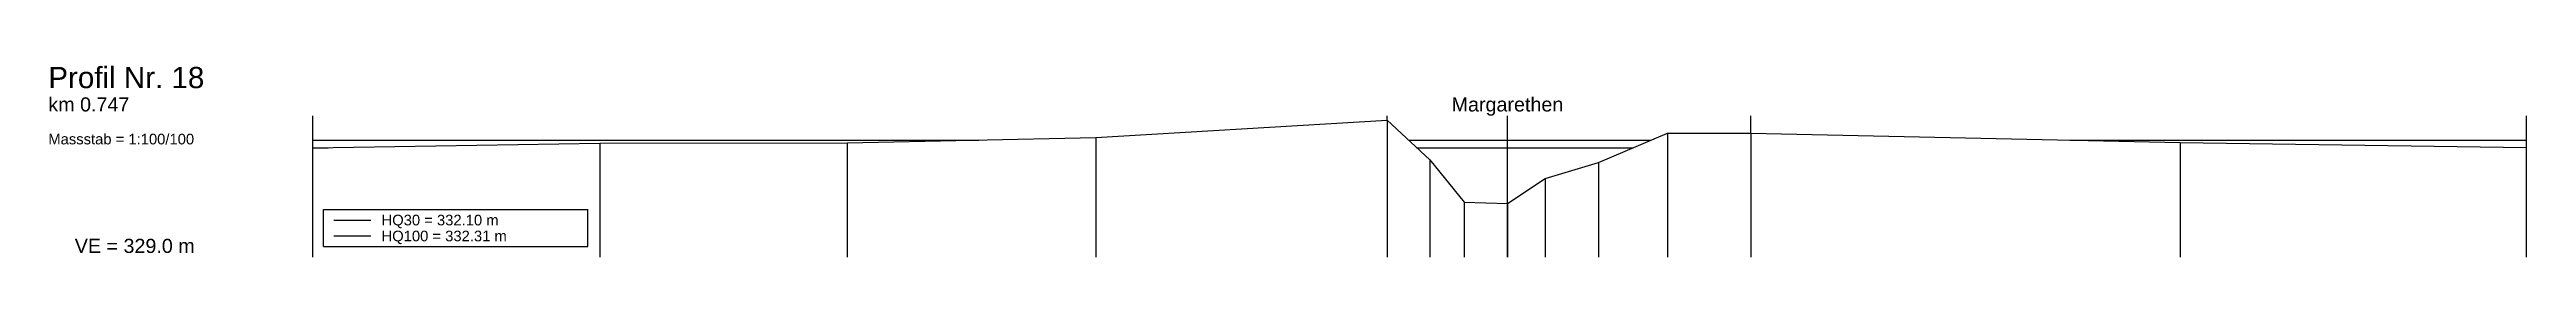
# Model space of a CAD drawing. Header units: millimetres. Extents: x -8 to 79, y -83 to 317.
# Drawn here: x -7.5 to 62.8, y 269 to 274.4 of the extents above; entities that cross this region are included whole.
import ezdxf
from ezdxf.enums import TextEntityAlignment as Align

# ---------------------------------------------------------------- set-up
doc = ezdxf.new("R2010")
doc.units = ezdxf.units.MM
doc.styles.get("Standard").update_dxf_attribs({"font": 'arial.ttf'})

msp = doc.modelspace()

# ---------------------------------------------------------------- texts
for s, height, p in [('Profil Nr. 18', 0.6, (-7.5, 273.6)), ('km 0.747', 0.4, (-7.5, 273)), ('Massstab = 1:100/100', 0.3, (-7.5, 272.1)), ('VE = 329.0 m', 0.4, (-6.75, 269))]:
    msp.add_text(s, height=height).set_placement(p, align=Align.BOTTOM_LEFT)
at = {"color": 1}
msp.add_text('Margarethen', height=0.4, dxfattribs=at).set_placement((33.883, 273), align=Align.BOTTOM_CENTER)
for s, p in [('HQ30 = 332.10 m', (1.95, 270.05)), ('HQ100 = 332.31 m', (1.95, 269.6))]:
    msp.add_text(s, height=0.3).set_placement(p, align=Align.MIDDLE_LEFT)

# ---------------------------------------------------------------- linework, layer by layer
at = {"layer": 'axis', "color": 1}
msp.add_line((33.883, 269), (33.883, 273), dxfattribs=at)
at = {"layer": 'frame'}
for p, q in [((0, 269), (0, 273)), ((62.784, 269), (62.784, 273)), ((0.3, 269.3), (0.3, 270.35)), ((0.3, 270.35), (7.8, 270.35)), ((7.8, 269.3), (7.8, 270.35)), ((0.3, 269.3), (7.8, 269.3))]:
    msp.add_line(p, q, dxfattribs=at)
at = {"layer": 'HQ100', "color": 3}
for p, q in [((0, 272.309), (18.894, 272.309)), ((31.078, 272.309), (37.949, 272.309)), ((49.832, 272.309), (62.784, 272.309)), ((0.6, 269.6), (1.65, 269.6))]:
    msp.add_line(p, q, dxfattribs=at)
at = {"layer": 'HQ30', "color": 2}
for p, q in [((0, 272.097), (0.438, 272.097)), ((31.307, 272.097), (37.447, 272.097)), ((0.6, 270.05), (1.65, 270.05))]:
    msp.add_line(p, q, dxfattribs=at)
at = {"layer": 'levee', "color": 1}
for p, q in [((30.472, 272.87), (30.472, 273)), ((40.782, 272.51), (40.782, 273))]:
    msp.add_line(p, q, dxfattribs=at)
at = {"layer": 'marker', "color": 253}
for p, q in [((30.472, 272.87), (30.472, 269)), ((8.138, 272.22), (8.138, 269)), ((15.16, 272.23), (15.16, 269)), ((22.213, 272.38), (22.213, 269)), ((38.422, 272.51), (38.422, 269)), ((40.782, 272.51), (40.782, 269)), ((52.963, 272.24), (52.963, 269)), ((31.682, 271.75), (31.682, 269)), ((34.952, 271.23), (34.952, 269)), ((36.462, 271.68), (36.462, 269)), ((32.652, 270.56), (32.652, 269)), ((33.882, 270.52), (33.882, 269))]:
    msp.add_line(p, q, dxfattribs=at)
at = {"layer": 'profile'}
msp.add_lwpolyline([(0, 272.09), (8.138, 272.22), (15.16, 272.23), (22.213, 272.38), (30.472, 272.87), (31.682, 271.75), (32.652, 270.56), (33.882, 270.52), (34.952, 271.23), (36.462, 271.68), (38.422, 272.51), (40.782, 272.51), (52.963, 272.24), (62.784, 272.1)], dxfattribs=at)

msp.set_redraw_order([(e.dxf.handle, doc.entitydb.next_handle()) for e in msp.query("TEXT MTEXT ATTDEF DIMENSION ARC_DIMENSION")])  # texts and dimensions are drawn at this point

doc.saveas('drawing.dxf')
